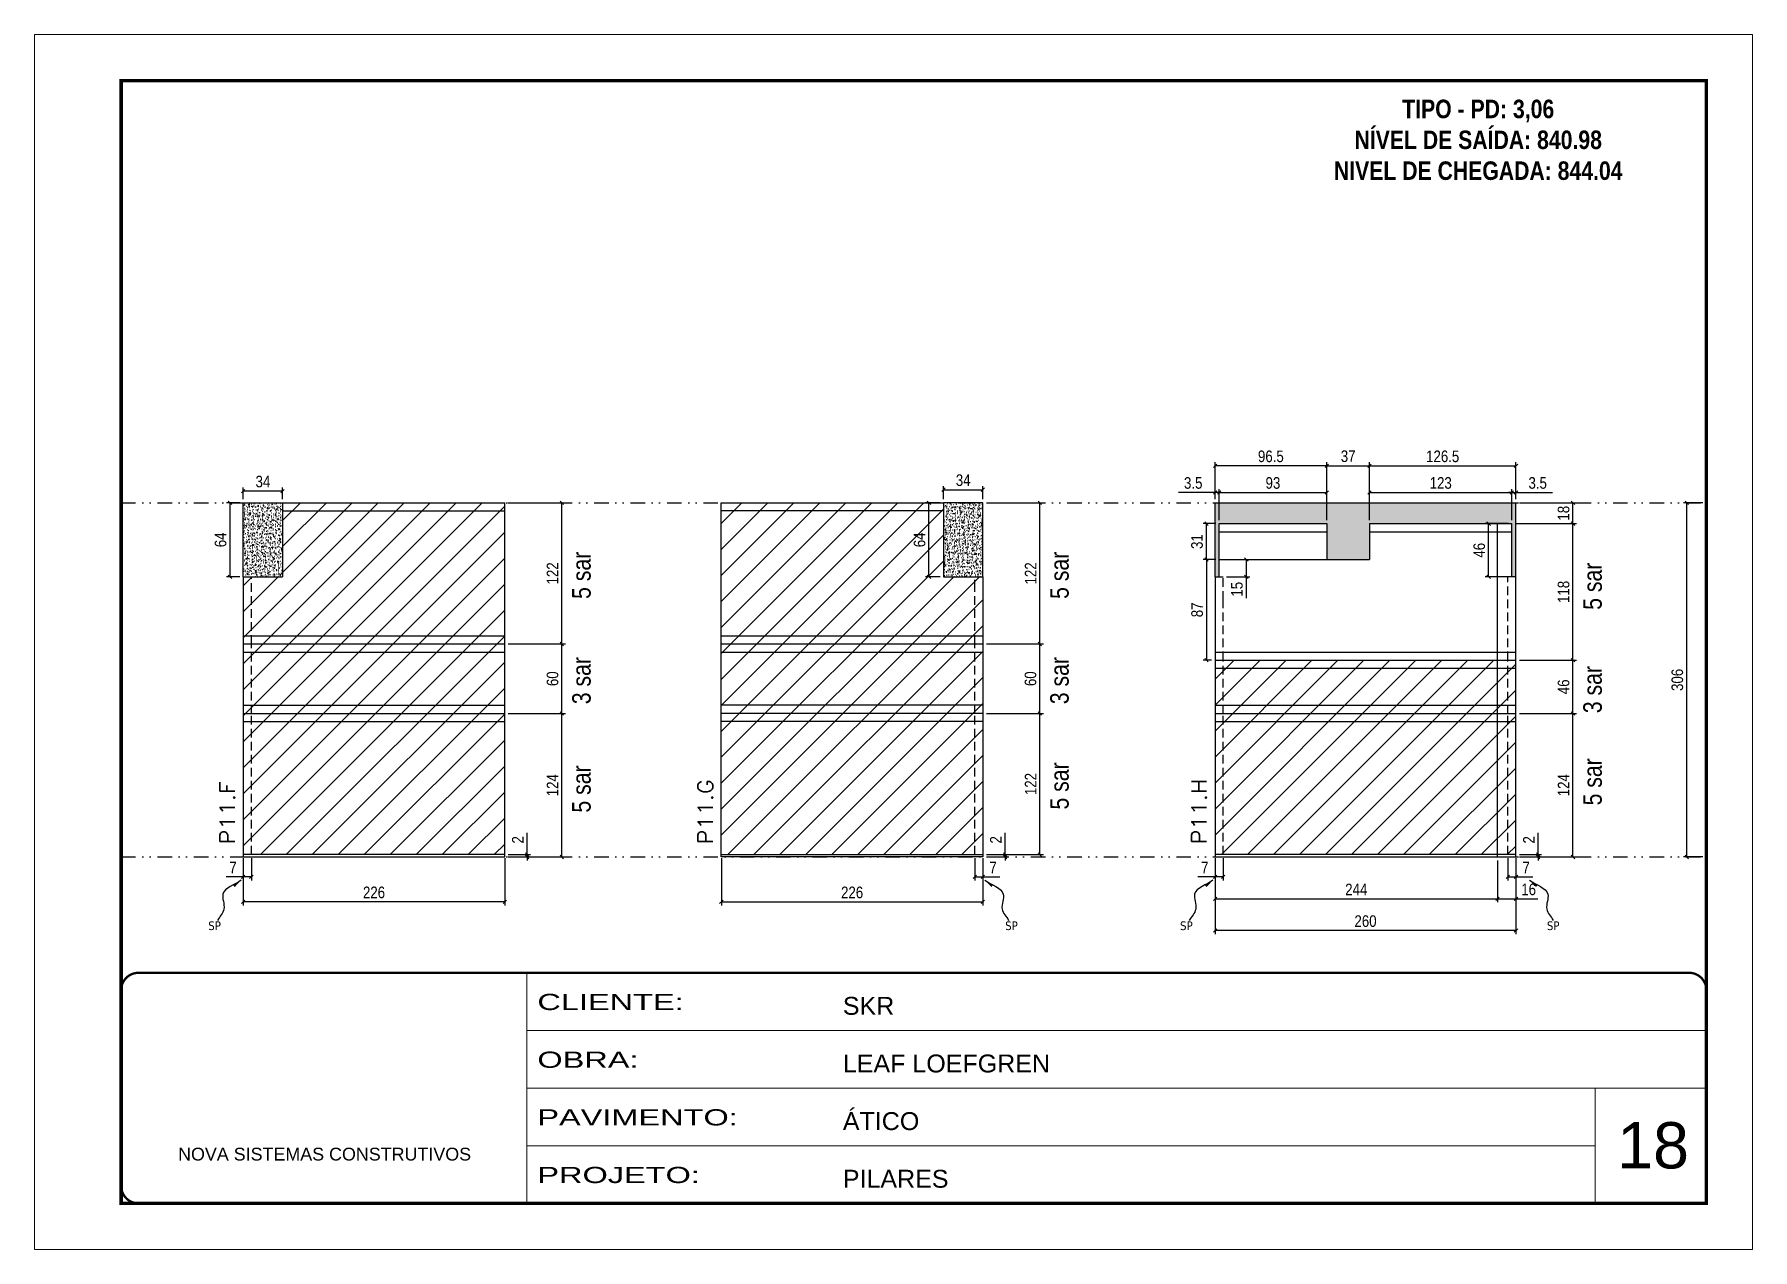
# Model space of a CAD drawing. Extents: x 14400 to 27878, y -21631 to 6985.
# Drawn here: x 16012 to 17497, y 1340 to 2390 of the extents above; entities that cross this region are included whole.
import ezdxf

# ---------------------------------------------------------------- set-up
doc = ezdxf.new("R2010")
doc.units = 0
for name, pattern in [('CONTINUO', [0]), ('DASHED', [0.75, 0.5, -0.25]), ('DIVIDE2', [0.625, 0.25, -0.125, 0, -0.125, 0, -0.125]), ('HIDDEN', [0.375, 0.25, -0.125])]:
    doc.linetypes.add(name, pattern=pattern)
for name, color, linetype, lineweight in [('CARIMBO', 255, 'Continuous', 9), ('Folhas', 255, 'Continuous', 9), ('Hachura', 251, 'Continuous', 9), ('SARRAFO DE PRESSAO', 251, 'DASHED', 9), ('Texto Seção', 7, 'Continuous', 15)]:
    doc.layers.add(name, color=color, linetype=linetype, lineweight=lineweight)
for name, color, linetype in [('COTA', 241, 'Continuous'), ('NOMENCLATURA', 7, 'Continuous'), ('Nível', 160, 'Continuous'), ('Painéis', 200, 'Continuous'), ('SARR_2.2x7', 40, 'Continuous'), ('texto', 7, 'Continuous')]:
    doc.layers.add(name, color=color, linetype=linetype)
doc.styles.add('ARIAL', font='arial.ttf')
doc.styles.add('ARIAL_NARROW', font='ARIALN.TTF', dxfattribs={"height": 0.2})
doc.styles.add('COTA TECNICA', font='techl___.ttf', dxfattribs={"height": 10})
doc.styles.add('COTA TECNICA-50', font='techl___.ttf', dxfattribs={"height": 10})
doc.styles.add('REGUA-120', font='ROMANS.shx', dxfattribs={"height": 15})
doc.styles.add('ROMANC', font='techb___.ttf', dxfattribs={"height": 2.5})
doc.styles.get("Standard").update_dxf_attribs({"font": 'arial.ttf'})
doc.styles.add('Tecnologia', font='')
doc.styles.get('Tecnologia').set_extended_font_data('Forgotten Futurist')
doc.dimstyles.new('COTA PAINEL-50', dxfattribs={"dimtxt": 10, "dimasz": 3, "dimexe": 3, "dimexo": 3, "dimgap": 3, "dimtad": 1, "dimdec": 1, "dimzin": 12, "dimdsep": 46, "dimtxsty": 'COTA TECNICA-50', "dimblk1": 'OBLIQUE', "dimblk2": 'OBLIQUE', "dimsah": 1, "dimcen": 0.9, "dimclrd": 4, "dimclre": 4, "dimclrt": 240, "dimadec": 1, "dimazin": 3, "dimtfac": 1, "dimtdec": 1, "dimtmove": 0, "dimatfit": 3, "dimfxl": 1, "dimtolj": 1, "dimtzin": 12, "dimarcsym": 0})
doc.dimstyles.new('PAINEL', dxfattribs={"dimtxt": 10, "dimasz": 3, "dimexe": 3, "dimexo": 3, "dimgap": 3, "dimtad": 1, "dimdec": 1, "dimzin": 12, "dimdsep": 46, "dimtxsty": 'COTA TECNICA', "dimblk1": 'OBLIQUE', "dimblk2": 'OBLIQUE', "dimsah": 1, "dimcen": 0.9, "dimclrd": 4, "dimclre": 4, "dimclrt": 240, "dimadec": 1, "dimazin": 3, "dimtfac": 1, "dimtdec": 1, "dimtmove": 0, "dimatfit": 3, "dimfxl": 1, "dimtolj": 1, "dimtzin": 12, "dimarcsym": 0})
doc.dimstyles.get("Standard").update_dxf_attribs({"dimtxt": 0.18, "dimasz": 0.18, "dimexe": 0.18, "dimexo": 0.0625, "dimgap": 0.09, "dimtad": 0, "dimtih": 1, "dimtoh": 1, "dimdec": 4, "dimzin": 0, "dimdsep": 46, "dimtxsty": 'Standard', "dimcen": 0.09, "dimadec": 0, "dimazin": 0, "dimtfac": 1, "dimtdec": 4, "dimtofl": 0, "dimtmove": 0, "dimatfit": 3, "dimfxl": 1, "dimtolj": 1, "dimtzin": 0, "dimarcsym": 0})

msp = doc.modelspace()

# ---------------------------------------------------------------- texts
at = {"layer": 'CARIMBO', "style": 'ARIAL'}
msp.add_text('18', height=40, dxfattribs=at).set_placement((17379.828, 1410.571))
at = {"layer": 'NOMENCLATURA', "style": 'ARIAL_NARROW'}
for s, p in [('5 sar', (16492.749, 1902.666)), ('5 sar', (16905.9, 1902.666)), ('5 sar', (17366.594, 1893.229)), ('3 sar', (16492.749, 1811.666)), ('3 sar', (16905.9, 1811.666)), ('3 sar', (17366.594, 1803.919)), ('5 sar', (16492.749, 1718.034)), ('5 sar', (16905.9, 1720.666)), ('5 sar', (17366.594, 1724.229))]:
    msp.add_text(s, height=16, rotation=90, dxfattribs=at).set_placement(p)
at = {"layer": 'NOMENCLATURA', "color": 2, "insert": (17259.806, 2334.012), "char_height": 16, "attachment_point": 2, "style": 'ROMANC'}
msp.add_mtext_dynamic_manual_height_columns('TIPO - PD: 3,06\\PNÍVEL DE SAÍDA: 840.98\\PNIVEL DE CHEGADA: 844.04', width=432.35115, gutter_width=1, heights=[0], dxfattribs=at)
at = {"layer": 'texto', "color": 0, "char_height": 7.5, "attachment_point": 5}
for insert in [(16167.729, 1620.219), (16856.434, 1620.219), (17007.574, 1620.219), (17324.599, 1620.219)]:
    msp.add_mtext('{\\fTahoma|b0|i0|c0|p34;\\C4;SP}', dxfattribs=dict(at, insert=insert))
at = {"layer": 'Texto Seção', "style": 'REGUA-120', "width": 1.1}
for s, p in [('P11.F', (16185.257, 1690.473)), ('P11.G', (16598.408, 1690.473)), ('P11.H', (17025.102, 1690.473))]:
    msp.add_text(s, height=13, rotation=90, dxfattribs=at).set_placement(p)

# ---------------------------------------------------------------- blocks, each defined once
blk = doc.blocks.new('9999999999')
at = {"color": 30, "linetype": 'CONTINUO'}
for p, q in [((98564.6, 34230.2), (98564.6, 34429.4)), ((98564.6, 34379.6), (99584, 34379.6)), ((98564.6, 34329.8), (99488, 34329.8)), ((99584, 34329.8), (99488, 34329.8)), ((99488, 34329.8), (99488, 34230.2)), ((98564.6, 34280), (99488, 34280))]:
    blk.add_line(p, q, dxfattribs=at)
at = {"color": 30, "linetype": 'CONTINUO', "const_width": 2}
blk.add_lwpolyline([(99584, 34230.2), (99584, 34414.4, 0.414214), (99569, 34429.4), (98229, 34429.4, 0.414214), (98214, 34414.4), (98214, 34245.2, 0.414214), (98229, 34230.2), (99584, 34230.2)], format="xyb", dxfattribs=at)
at = {"layer": 'Folhas'}
blk.add_lwpolyline([(98139, 34190.2), (99624, 34190.2), (99624, 35240.2), (98139, 35240.2)], close=True, dxfattribs=at)
at = {"layer": 'Folhas', "color": 30, "const_width": 3}
blk.add_lwpolyline([(98214, 34230.2), (99584, 34230.2), (99584, 35200.2), (98214, 35200.2)], close=True, dxfattribs=at)
at = {"color": 7, "linetype": 'Continuous', "ltscale": 5, "style": 'ARIAL'}
for s, height, p in [('SKR', 15.48, (98837.7, 34393.1)), ('LEAF LOEFGREN', 15.483, (98837.7, 34343.3)), ('ÁTICO', 15.48, (98837.7, 34293.5)), ('NOVA SISTEMAS CONSTRUTIVOS', 11.059, (98263.2, 34267.2)), ('PILARES', 15.48, (98837.7, 34243.7))]:
    blk.add_text(s, height=height, dxfattribs=at).set_placement(p)
at = {"layer": 'Folhas', "color": 7, "style": 'Tecnologia', "width": 1.5}
for s, p in [('CLIENTE:', (98573.7, 34397.2)), ('OBRA:', (98573.7, 34347.3)), ('PAVIMENTO:', (98573.7, 34297.5)), ('PROJETO:', (98573.7, 34247.7))]:
    blk.add_text(s, height=14, dxfattribs=at).set_placement(p)
blk = doc.blocks.new('_Oblique')
at = {"color": 0, "linetype": 'ByBlock', "lineweight": -2}
blk.add_line((-0.5, -0.5), (0.5, 0.5), dxfattribs=at)
blk = doc.blocks.new('*D1082')
at = {"layer": 'COTA', "color": 4, "lineweight": -2, "transparency": 16777216}
for p, q in [((17032.4, 1678.7), (17032.4, 1613.1)), ((17292.4, 1678.7), (17292.4, 1613.1)), ((17292.4, 1616.1), (17032.4, 1616.1))]:
    blk.add_line(p, q, dxfattribs=at)
at = {"layer": 'Defpoints', "color": 0, "transparency": 16777216}
for p in [(17032.4, 1681.7), (17292.4, 1681.7), (17032.4, 1616.1)]:
    blk.add_point(p, dxfattribs=at)
at = {"layer": 'COTA', "color": 4, "lineweight": -2, "transparency": 16777216, "xscale": 3, "yscale": 3, "zscale": 3, "rotation": 180}
blk.add_blockref('_Oblique', (17032.4, 1616.1), dxfattribs=at)
at = {"layer": 'COTA', "color": 4, "lineweight": -2, "transparency": 16777216, "xscale": 3, "yscale": 3, "zscale": 3}
blk.add_blockref('_Oblique', (17292.4, 1616.1), dxfattribs=at)
at = {"layer": 'COTA', "color": 240, "transparency": 16777216, "insert": (17162.4, 1624.2), "char_height": 10, "attachment_point": 5, "style": 'COTA TECNICA'}
blk.add_mtext('\\A1;260', dxfattribs=at)
blk = doc.blocks.new('*D1083')
at = {"layer": 'COTA', "color": 4, "lineweight": -2, "transparency": 16777216}
for p, q in [((17285.4, 1678.7), (17285.4, 1659.5)), ((17292.4, 1676.7), (17292.4, 1659.5)), ((17285.4, 1662.5), (17292.4, 1662.5)), ((17292.4, 1662.5), (17307.1, 1662.5))]:
    blk.add_line(p, q, dxfattribs=at)
at = {"layer": 'Defpoints', "color": 0, "transparency": 16777216}
for p in [(17285.4, 1681.7), (17292.4, 1679.7), (17292.4, 1662.5)]:
    blk.add_point(p, dxfattribs=at)
at = {"layer": 'COTA', "color": 4, "lineweight": -2, "transparency": 16777216, "xscale": 3, "yscale": 3, "zscale": 3, "rotation": 180}
blk.add_blockref('_Oblique', (17285.4, 1662.5), dxfattribs=at)
at = {"layer": 'COTA', "color": 4, "lineweight": -2, "transparency": 16777216, "xscale": 3, "yscale": 3, "zscale": 3}
blk.add_blockref('_Oblique', (17292.4, 1662.5), dxfattribs=at)
at = {"layer": 'COTA', "color": 240, "transparency": 16777216, "insert": (17301.2, 1670.5), "char_height": 10, "attachment_point": 5, "style": 'COTA TECNICA-50'}
blk.add_mtext('\\A1;7', dxfattribs=at)
blk = doc.blocks.new('*D1084')
at = {"layer": 'COTA', "color": 4, "lineweight": -2, "transparency": 16777216}
for p, q in [((17039.4, 1678.7), (17039.4, 1659.5)), ((17032.4, 1676.7), (17032.4, 1659.5)), ((17032.4, 1662.5), (17017.6, 1662.5)), ((17039.4, 1662.5), (17032.4, 1662.5))]:
    blk.add_line(p, q, dxfattribs=at)
at = {"layer": 'Defpoints', "color": 0, "transparency": 16777216}
for p in [(17032.4, 1679.7), (17039.4, 1681.7), (17032.4, 1662.5)]:
    blk.add_point(p, dxfattribs=at)
at = {"layer": 'COTA', "color": 4, "lineweight": -2, "transparency": 16777216, "xscale": 3, "yscale": 3, "zscale": 3, "rotation": 180}
blk.add_blockref('_Oblique', (17032.4, 1662.5), dxfattribs=at)
at = {"layer": 'COTA', "color": 4, "lineweight": -2, "transparency": 16777216, "xscale": 3, "yscale": 3, "zscale": 3}
blk.add_blockref('_Oblique', (17039.4, 1662.5), dxfattribs=at)
at = {"layer": 'COTA', "color": 240, "transparency": 16777216, "insert": (17023.5, 1670.5), "char_height": 10, "attachment_point": 5, "style": 'COTA TECNICA-50'}
blk.add_mtext('\\A1;7', dxfattribs=at)
blk = doc.blocks.new('*D1085')
at = {"layer": 'COTA', "color": 4, "lineweight": -2, "transparency": 16777216}
for p, q in [((17311.6, 1681.7), (17311.6, 1700.5)), ((17295.4, 1681.7), (17314.6, 1681.7)), ((17295.4, 1679.7), (17314.6, 1679.7)), ((17311.6, 1679.7), (17311.6, 1681.7)), ((17311.6, 1679.7), (17311.6, 1676.7))]:
    blk.add_line(p, q, dxfattribs=at)
at = {"layer": 'Defpoints', "color": 0, "transparency": 16777216}
for p in [(17292.4, 1681.7), (17292.4, 1679.7), (17311.6, 1679.7)]:
    blk.add_point(p, dxfattribs=at)
at = {"layer": 'COTA', "color": 4, "lineweight": -2, "transparency": 16777216, "xscale": 3, "yscale": 3, "zscale": 3}
for p, rotation in [((17311.6, 1681.7), 270), ((17311.6, 1679.7), 90)]:
    blk.add_blockref('_Oblique', p, dxfattribs=dict(at, rotation=rotation))
at = {"layer": 'COTA', "color": 240, "transparency": 16777216, "insert": (17303.6, 1694.5), "char_height": 10, "attachment_point": 5, "rotation": 90, "style": 'COTA TECNICA-50'}
blk.add_mtext('\\A1;2', dxfattribs=at)
blk = doc.blocks.new('*D1086')
at = {"layer": 'COTA', "color": 4, "linetype": 'ByBlock', "lineweight": -2, "transparency": 16777216}
for p, q in [((17295.4, 1803.7), (17344.7, 1803.7)), ((17341.7, 1679.7), (17341.7, 1803.7)), ((17295.4, 1679.7), (17344.7, 1679.7))]:
    blk.add_line(p, q, dxfattribs=at)
at = {"layer": 'Defpoints', "color": 0, "linetype": 'ByBlock', "transparency": 16777216}
for p in [(17292.4, 1803.7), (17341.7, 1803.7), (17292.4, 1679.7)]:
    blk.add_point(p, dxfattribs=at)
at = {"layer": 'COTA', "color": 4, "linetype": 'ByBlock', "lineweight": -2, "transparency": 16777216, "xscale": 3, "yscale": 3, "zscale": 3}
for p, rotation in [((17341.7, 1803.7), 90), ((17341.7, 1679.7), 270)]:
    blk.add_blockref('_Oblique', p, dxfattribs=dict(at, rotation=rotation))
at = {"layer": 'COTA', "color": 240, "linetype": 'ByBlock', "transparency": 16777216, "insert": (17333.6, 1741.7), "char_height": 10, "attachment_point": 5, "rotation": 90, "style": 'COTA TECNICA'}
blk.add_mtext('\\A1;124', dxfattribs=at)
blk = doc.blocks.new('*D1087')
at = {"layer": 'COTA', "color": 4, "lineweight": -2, "transparency": 16777216}
for p, q in [((17032.4, 1676.7), (17032.4, 1640.5)), ((17276.4, 1676.7), (17276.4, 1640.5)), ((17032.4, 1643.5), (17276.4, 1643.5))]:
    blk.add_line(p, q, dxfattribs=at)
at = {"layer": 'Defpoints', "color": 0, "transparency": 16777216}
for p in [(17032.4, 1679.7), (17276.4, 1679.7), (17276.4, 1643.5)]:
    blk.add_point(p, dxfattribs=at)
at = {"layer": 'COTA', "color": 4, "lineweight": -2, "transparency": 16777216, "xscale": 3, "yscale": 3, "zscale": 3, "rotation": 180}
blk.add_blockref('_Oblique', (17032.4, 1643.5), dxfattribs=at)
at = {"layer": 'COTA', "color": 4, "lineweight": -2, "transparency": 16777216, "xscale": 3, "yscale": 3, "zscale": 3}
blk.add_blockref('_Oblique', (17276.4, 1643.5), dxfattribs=at)
at = {"layer": 'COTA', "color": 240, "transparency": 16777216, "insert": (17154.4, 1651.6), "char_height": 10, "attachment_point": 5, "style": 'COTA TECNICA'}
blk.add_mtext('\\A1;244', dxfattribs=at)
blk = doc.blocks.new('*D1088')
at = {"layer": 'COTA', "color": 4, "lineweight": -2, "transparency": 16777216}
for p, q in [((16192.5, 1678.7), (16192.5, 1637.9)), ((16418.5, 1678.7), (16418.5, 1637.9)), ((16418.5, 1640.9), (16192.5, 1640.9))]:
    blk.add_line(p, q, dxfattribs=at)
at = {"layer": 'Defpoints', "color": 0, "transparency": 16777216}
for p in [(16192.5, 1681.7), (16418.5, 1681.7), (16192.5, 1640.9)]:
    blk.add_point(p, dxfattribs=at)
at = {"layer": 'COTA', "color": 4, "lineweight": -2, "transparency": 16777216, "xscale": 3, "yscale": 3, "zscale": 3, "rotation": 180}
blk.add_blockref('_Oblique', (16192.5, 1640.9), dxfattribs=at)
at = {"layer": 'COTA', "color": 4, "lineweight": -2, "transparency": 16777216, "xscale": 3, "yscale": 3, "zscale": 3}
blk.add_blockref('_Oblique', (16418.5, 1640.9), dxfattribs=at)
at = {"layer": 'COTA', "color": 240, "transparency": 16777216, "insert": (16305.5, 1649), "char_height": 10, "attachment_point": 5, "style": 'COTA TECNICA'}
blk.add_mtext('\\A1;226', dxfattribs=at)
blk = doc.blocks.new('*D1089')
at = {"layer": 'COTA', "color": 4, "lineweight": -2, "transparency": 16777216}
for p, q in [((16199.5, 1678.7), (16199.5, 1659.5)), ((16192.5, 1676.7), (16192.5, 1659.5)), ((16192.5, 1662.5), (16177.8, 1662.5)), ((16199.5, 1662.5), (16192.5, 1662.5))]:
    blk.add_line(p, q, dxfattribs=at)
at = {"layer": 'Defpoints', "color": 0, "transparency": 16777216}
for p in [(16192.5, 1679.7), (16199.5, 1681.7), (16192.5, 1662.5)]:
    blk.add_point(p, dxfattribs=at)
at = {"layer": 'COTA', "color": 4, "lineweight": -2, "transparency": 16777216, "xscale": 3, "yscale": 3, "zscale": 3, "rotation": 180}
blk.add_blockref('_Oblique', (16192.5, 1662.5), dxfattribs=at)
at = {"layer": 'COTA', "color": 4, "lineweight": -2, "transparency": 16777216, "xscale": 3, "yscale": 3, "zscale": 3}
blk.add_blockref('_Oblique', (16199.5, 1662.5), dxfattribs=at)
at = {"layer": 'COTA', "color": 240, "transparency": 16777216, "insert": (16183.6, 1670.5), "char_height": 10, "attachment_point": 5, "style": 'COTA TECNICA-50'}
blk.add_mtext('\\A1;7', dxfattribs=at)
blk = doc.blocks.new('*D1090')
at = {"layer": 'COTA', "color": 4, "lineweight": -2, "transparency": 16777216}
for p, q in [((16437.8, 1681.7), (16437.8, 1700.5)), ((16421.5, 1681.7), (16440.8, 1681.7)), ((16421.5, 1679.7), (16440.8, 1679.7)), ((16437.8, 1679.7), (16437.8, 1681.7)), ((16437.8, 1679.7), (16437.8, 1676.7))]:
    blk.add_line(p, q, dxfattribs=at)
at = {"layer": 'Defpoints', "color": 0, "transparency": 16777216}
for p in [(16418.5, 1681.7), (16418.5, 1679.7), (16437.8, 1679.7)]:
    blk.add_point(p, dxfattribs=at)
at = {"layer": 'COTA', "color": 4, "lineweight": -2, "transparency": 16777216, "xscale": 3, "yscale": 3, "zscale": 3}
for p, rotation in [((16437.8, 1681.7), 270), ((16437.8, 1679.7), 90)]:
    blk.add_blockref('_Oblique', p, dxfattribs=dict(at, rotation=rotation))
at = {"layer": 'COTA', "color": 240, "transparency": 16777216, "insert": (16429.8, 1694.5), "char_height": 10, "attachment_point": 5, "rotation": 90, "style": 'COTA TECNICA-50'}
blk.add_mtext('\\A1;2', dxfattribs=at)
blk = doc.blocks.new('*D1091')
at = {"layer": 'COTA', "color": 4, "linetype": 'ByBlock', "lineweight": -2, "transparency": 16777216}
for p, q in [((16421.5, 1803.7), (16470.9, 1803.7)), ((16467.9, 1679.7), (16467.9, 1803.7)), ((16421.5, 1679.7), (16470.9, 1679.7))]:
    blk.add_line(p, q, dxfattribs=at)
at = {"layer": 'Defpoints', "color": 0, "linetype": 'ByBlock', "transparency": 16777216}
for p in [(16418.5, 1803.7), (16467.9, 1803.7), (16418.5, 1679.7)]:
    blk.add_point(p, dxfattribs=at)
at = {"layer": 'COTA', "color": 4, "linetype": 'ByBlock', "lineweight": -2, "transparency": 16777216, "xscale": 3, "yscale": 3, "zscale": 3}
for p, rotation in [((16467.9, 1803.7), 90), ((16467.9, 1679.7), 270)]:
    blk.add_blockref('_Oblique', p, dxfattribs=dict(at, rotation=rotation))
at = {"layer": 'COTA', "color": 240, "linetype": 'ByBlock', "transparency": 16777216, "insert": (16459.8, 1741.7), "char_height": 10, "attachment_point": 5, "rotation": 90, "style": 'COTA TECNICA'}
blk.add_mtext('\\A1;124', dxfattribs=at)
blk = doc.blocks.new('*D1098')
at = {"layer": 'COTA', "color": 4, "lineweight": -2, "transparency": 16777216}
for p, q in [((16605.7, 1678.7), (16605.7, 1637.9)), ((16831.7, 1678.7), (16831.7, 1637.9)), ((16605.7, 1640.9), (16831.7, 1640.9))]:
    blk.add_line(p, q, dxfattribs=at)
at = {"layer": 'Defpoints', "color": 0, "transparency": 16777216}
for p in [(16605.7, 1681.7), (16831.7, 1681.7), (16831.7, 1640.9)]:
    blk.add_point(p, dxfattribs=at)
at = {"layer": 'COTA', "color": 4, "lineweight": -2, "transparency": 16777216, "xscale": 3, "yscale": 3, "zscale": 3, "rotation": 180}
blk.add_blockref('_Oblique', (16605.7, 1640.9), dxfattribs=at)
at = {"layer": 'COTA', "color": 4, "lineweight": -2, "transparency": 16777216, "xscale": 3, "yscale": 3, "zscale": 3}
blk.add_blockref('_Oblique', (16831.7, 1640.9), dxfattribs=at)
at = {"layer": 'COTA', "color": 240, "transparency": 16777216, "insert": (16718.7, 1649), "char_height": 10, "attachment_point": 5, "style": 'COTA TECNICA'}
blk.add_mtext('\\A1;226', dxfattribs=at)
blk = doc.blocks.new('*D1099')
at = {"layer": 'COTA', "color": 4, "lineweight": -2, "transparency": 16777216}
for p, q in [((16824.7, 1678.7), (16824.7, 1659.5)), ((16831.7, 1676.7), (16831.7, 1659.5)), ((16824.7, 1662.5), (16831.7, 1662.5)), ((16831.7, 1662.5), (16846.4, 1662.5))]:
    blk.add_line(p, q, dxfattribs=at)
at = {"layer": 'Defpoints', "color": 0, "transparency": 16777216}
for p in [(16824.7, 1681.7), (16831.7, 1679.7), (16831.7, 1662.5)]:
    blk.add_point(p, dxfattribs=at)
at = {"layer": 'COTA', "color": 4, "lineweight": -2, "transparency": 16777216, "xscale": 3, "yscale": 3, "zscale": 3, "rotation": 180}
blk.add_blockref('_Oblique', (16824.7, 1662.5), dxfattribs=at)
at = {"layer": 'COTA', "color": 4, "lineweight": -2, "transparency": 16777216, "xscale": 3, "yscale": 3, "zscale": 3}
blk.add_blockref('_Oblique', (16831.7, 1662.5), dxfattribs=at)
at = {"layer": 'COTA', "color": 240, "transparency": 16777216, "insert": (16840.5, 1670.5), "char_height": 10, "attachment_point": 5, "style": 'COTA TECNICA-50'}
blk.add_mtext('\\A1;7', dxfattribs=at)
blk = doc.blocks.new('*D1100')
at = {"layer": 'COTA', "color": 4, "lineweight": -2, "transparency": 16777216}
for p, q in [((16850.9, 1681.7), (16850.9, 1700.5)), ((16834.7, 1681.7), (16853.9, 1681.7)), ((16834.7, 1679.7), (16853.9, 1679.7)), ((16850.9, 1679.7), (16850.9, 1681.7)), ((16850.9, 1679.7), (16850.9, 1676.7))]:
    blk.add_line(p, q, dxfattribs=at)
at = {"layer": 'Defpoints', "color": 0, "transparency": 16777216}
for p in [(16831.7, 1681.7), (16831.7, 1679.7), (16850.9, 1679.7)]:
    blk.add_point(p, dxfattribs=at)
at = {"layer": 'COTA', "color": 4, "lineweight": -2, "transparency": 16777216, "xscale": 3, "yscale": 3, "zscale": 3}
for p, rotation in [((16850.9, 1681.7), 270), ((16850.9, 1679.7), 90)]:
    blk.add_blockref('_Oblique', p, dxfattribs=dict(at, rotation=rotation))
at = {"layer": 'COTA', "color": 240, "transparency": 16777216, "insert": (16842.9, 1694.5), "char_height": 10, "attachment_point": 5, "rotation": 90, "style": 'COTA TECNICA-50'}
blk.add_mtext('\\A1;2', dxfattribs=at)
blk = doc.blocks.new('*D1101')
at = {"layer": 'COTA', "color": 4, "lineweight": -2, "transparency": 16777216}
for p, q in [((16797.7, 1988.7), (16797.7, 2000)), ((16797.7, 1997), (16831.7, 1997)), ((16831.7, 1988.7), (16831.7, 2000))]:
    blk.add_line(p, q, dxfattribs=at)
at = {"layer": 'Defpoints', "color": 0, "transparency": 16777216}
for p in [(16831.7, 1997), (16797.7, 1985.7), (16831.7, 1985.7)]:
    blk.add_point(p, dxfattribs=at)
at = {"layer": 'COTA', "color": 4, "lineweight": -2, "transparency": 16777216, "xscale": 3, "yscale": 3, "zscale": 3, "rotation": 180}
blk.add_blockref('_Oblique', (16797.7, 1997), dxfattribs=at)
at = {"layer": 'COTA', "color": 4, "lineweight": -2, "transparency": 16777216, "xscale": 3, "yscale": 3, "zscale": 3}
blk.add_blockref('_Oblique', (16831.7, 1997), dxfattribs=at)
at = {"layer": 'COTA', "color": 240, "transparency": 16777216, "insert": (16814.7, 2005.2), "char_height": 10, "attachment_point": 5, "style": 'COTA TECNICA'}
blk.add_mtext('\\A1;34', dxfattribs=at)
blk = doc.blocks.new('*D1102')
at = {"layer": 'COTA', "color": 4, "lineweight": -2, "transparency": 16777216}
for p, q in [((16834.7, 1803.7), (16884, 1803.7)), ((16881, 1681.7), (16881, 1803.7)), ((16834.7, 1681.7), (16884, 1681.7))]:
    blk.add_line(p, q, dxfattribs=at)
at = {"layer": 'Defpoints', "color": 0, "transparency": 16777216}
for p in [(16831.7, 1803.7), (16881, 1803.7), (16831.7, 1681.7)]:
    blk.add_point(p, dxfattribs=at)
at = {"layer": 'COTA', "color": 4, "lineweight": -2, "transparency": 16777216, "xscale": 3, "yscale": 3, "zscale": 3}
for p, rotation in [((16881, 1803.7), 90), ((16881, 1681.7), 270)]:
    blk.add_blockref('_Oblique', p, dxfattribs=dict(at, rotation=rotation))
at = {"layer": 'COTA', "color": 240, "transparency": 16777216, "insert": (16873, 1742.7), "char_height": 10, "attachment_point": 5, "rotation": 90, "style": 'COTA TECNICA'}
blk.add_mtext('\\A1;122', dxfattribs=at)
blk = doc.blocks.new('*D1103')
at = {"layer": 'COTA', "color": 4, "lineweight": -2, "transparency": 16777216}
for p, q in [((16794.7, 1985.7), (16782.1, 1985.7)), ((16785.1, 1921.7), (16785.1, 1985.7)), ((16794.7, 1921.7), (16782.1, 1921.7))]:
    blk.add_line(p, q, dxfattribs=at)
at = {"layer": 'Defpoints', "color": 0, "transparency": 16777216}
for p in [(16785.1, 1985.7), (16797.7, 1985.7), (16797.7, 1921.7)]:
    blk.add_point(p, dxfattribs=at)
at = {"layer": 'COTA', "color": 4, "lineweight": -2, "transparency": 16777216, "xscale": 3, "yscale": 3, "zscale": 3}
for p, rotation in [((16785.1, 1985.7), 90), ((16785.1, 1921.7), 270)]:
    blk.add_blockref('_Oblique', p, dxfattribs=dict(at, rotation=rotation))
at = {"layer": 'COTA', "color": 240, "transparency": 16777216, "insert": (16777, 1953.7), "char_height": 10, "attachment_point": 5, "rotation": 90, "style": 'COTA TECNICA'}
blk.add_mtext('\\A1;64', dxfattribs=at)
blk = doc.blocks.new('*D1104')
at = {"layer": 'COTA', "color": 4, "lineweight": -2, "transparency": 16777216}
for p, q in [((17454, 1985.7), (17437.1, 1985.7)), ((17440.1, 1679.7), (17440.1, 1985.7)), ((17454, 1679.7), (17437.1, 1679.7))]:
    blk.add_line(p, q, dxfattribs=at)
at = {"layer": 'Defpoints', "color": 0, "transparency": 16777216}
for p in [(17440.1, 1985.7), (17457, 1985.7), (17457, 1679.7)]:
    blk.add_point(p, dxfattribs=at)
at = {"layer": 'COTA', "color": 4, "lineweight": -2, "transparency": 16777216, "xscale": 3, "yscale": 3, "zscale": 3}
for p, rotation in [((17440.1, 1985.7), 90), ((17440.1, 1679.7), 270)]:
    blk.add_blockref('_Oblique', p, dxfattribs=dict(at, rotation=rotation))
at = {"layer": 'COTA', "color": 240, "transparency": 16777216, "insert": (17431.9, 1832.7), "char_height": 10, "attachment_point": 5, "rotation": 90, "style": 'COTA TECNICA'}
blk.add_mtext('\\A1;306', dxfattribs=at)
blk = doc.blocks.new('*D1112')
at = {"layer": 'COTA', "color": 4, "lineweight": -2, "transparency": 16777216}
for p, q in [((17291.9, 1967.7), (17344.7, 1967.7)), ((17341.7, 1849.7), (17341.7, 1967.7)), ((17295.4, 1849.7), (17344.7, 1849.7))]:
    blk.add_line(p, q, dxfattribs=at)
at = {"layer": 'Defpoints', "color": 0, "transparency": 16777216}
for p in [(17288.9, 1967.7), (17341.7, 1967.7), (17292.4, 1849.7)]:
    blk.add_point(p, dxfattribs=at)
at = {"layer": 'COTA', "color": 4, "lineweight": -2, "transparency": 16777216, "xscale": 3, "yscale": 3, "zscale": 3}
for p, rotation in [((17341.7, 1967.7), 90), ((17341.7, 1849.7), 270)]:
    blk.add_blockref('_Oblique', p, dxfattribs=dict(at, rotation=rotation))
at = {"layer": 'COTA', "color": 240, "transparency": 16777216, "insert": (17333.6, 1908.7), "char_height": 10, "attachment_point": 5, "rotation": 90, "style": 'COTA TECNICA'}
blk.add_mtext('\\A1;118', dxfattribs=at)
blk = doc.blocks.new('*D1113')
at = {"layer": 'COTA', "color": 4, "lineweight": -2, "transparency": 16777216}
for p, q in [((17295.4, 1985.7), (17344.7, 1985.7)), ((17341.7, 1967.7), (17341.7, 1985.7)), ((17291.9, 1967.7), (17344.7, 1967.7))]:
    blk.add_line(p, q, dxfattribs=at)
at = {"layer": 'Defpoints', "color": 0, "transparency": 16777216}
for p in [(17292.4, 1985.7), (17341.7, 1985.7), (17288.9, 1967.7)]:
    blk.add_point(p, dxfattribs=at)
at = {"layer": 'COTA', "color": 4, "lineweight": -2, "transparency": 16777216, "xscale": 3, "yscale": 3, "zscale": 3}
for p, rotation in [((17341.7, 1985.7), 90), ((17341.7, 1967.7), 270)]:
    blk.add_blockref('_Oblique', p, dxfattribs=dict(at, rotation=rotation))
at = {"layer": 'COTA', "color": 240, "transparency": 16777216, "insert": (17333.6, 1976.7), "char_height": 10, "attachment_point": 5, "rotation": 90, "style": 'COTA TECNICA'}
blk.add_mtext('\\A1;18', dxfattribs=at)
blk = doc.blocks.new('*D1119')
at = {"layer": 'COTA', "color": 4, "lineweight": -2, "transparency": 16777216}
for p, q in [((16421.5, 1863.7), (16470.9, 1863.7)), ((16467.9, 1803.7), (16467.9, 1863.7)), ((16421.5, 1803.7), (16470.9, 1803.7))]:
    blk.add_line(p, q, dxfattribs=at)
at = {"layer": 'Defpoints', "color": 0, "transparency": 16777216}
for p in [(16418.5, 1863.7), (16467.9, 1863.7), (16418.5, 1803.7)]:
    blk.add_point(p, dxfattribs=at)
at = {"layer": 'COTA', "color": 4, "lineweight": -2, "transparency": 16777216, "xscale": 3, "yscale": 3, "zscale": 3}
for p, rotation in [((16467.9, 1863.7), 90), ((16467.9, 1803.7), 270)]:
    blk.add_blockref('_Oblique', p, dxfattribs=dict(at, rotation=rotation))
at = {"layer": 'COTA', "color": 240, "transparency": 16777216, "insert": (16459.8, 1833.7), "char_height": 10, "attachment_point": 5, "rotation": 90, "style": 'COTA TECNICA'}
blk.add_mtext('\\A1;60', dxfattribs=at)
blk = doc.blocks.new('*D1120')
at = {"layer": 'COTA', "color": 4, "lineweight": -2, "transparency": 16777216}
for p, q in [((16421.5, 1985.7), (16470.9, 1985.7)), ((16467.9, 1863.7), (16467.9, 1985.7)), ((16421.5, 1863.7), (16470.9, 1863.7))]:
    blk.add_line(p, q, dxfattribs=at)
at = {"layer": 'Defpoints', "color": 0, "transparency": 16777216}
for p in [(16418.5, 1985.7), (16467.9, 1985.7), (16418.5, 1863.7)]:
    blk.add_point(p, dxfattribs=at)
at = {"layer": 'COTA', "color": 4, "lineweight": -2, "transparency": 16777216, "xscale": 3, "yscale": 3, "zscale": 3}
for p, rotation in [((16467.9, 1985.7), 90), ((16467.9, 1863.7), 270)]:
    blk.add_blockref('_Oblique', p, dxfattribs=dict(at, rotation=rotation))
at = {"layer": 'COTA', "color": 240, "transparency": 16777216, "insert": (16459.8, 1924.7), "char_height": 10, "attachment_point": 5, "rotation": 90, "style": 'COTA TECNICA'}
blk.add_mtext('\\A1;122', dxfattribs=at)
blk = doc.blocks.new('*D1121')
at = {"layer": 'COTA', "color": 4, "lineweight": -2, "transparency": 16777216}
for p, q in [((16192.5, 1988.7), (16192.5, 1998.8)), ((16226.5, 1995.8), (16192.5, 1995.8)), ((16226.5, 1988.7), (16226.5, 1998.8))]:
    blk.add_line(p, q, dxfattribs=at)
at = {"layer": 'Defpoints', "color": 0, "transparency": 16777216}
for p in [(16192.5, 1995.8), (16192.5, 1985.7), (16226.5, 1985.7)]:
    blk.add_point(p, dxfattribs=at)
at = {"layer": 'COTA', "color": 4, "lineweight": -2, "transparency": 16777216, "xscale": 3, "yscale": 3, "zscale": 3, "rotation": 180}
blk.add_blockref('_Oblique', (16192.5, 1995.8), dxfattribs=at)
at = {"layer": 'COTA', "color": 4, "lineweight": -2, "transparency": 16777216, "xscale": 3, "yscale": 3, "zscale": 3}
blk.add_blockref('_Oblique', (16226.5, 1995.8), dxfattribs=at)
at = {"layer": 'COTA', "color": 240, "transparency": 16777216, "insert": (16209.5, 2004), "char_height": 10, "attachment_point": 5, "style": 'COTA TECNICA'}
blk.add_mtext('\\A1;34', dxfattribs=at)
blk = doc.blocks.new('*D1122')
at = {"layer": 'COTA', "color": 4, "lineweight": -2, "transparency": 16777216}
for p, q in [((16189.5, 1985.7), (16178, 1985.7)), ((16181, 1985.7), (16181, 1921.7)), ((16189.5, 1921.7), (16178, 1921.7))]:
    blk.add_line(p, q, dxfattribs=at)
at = {"layer": 'Defpoints', "color": 0, "transparency": 16777216}
for p in [(16192.5, 1985.7), (16181, 1921.7), (16192.5, 1921.7)]:
    blk.add_point(p, dxfattribs=at)
at = {"layer": 'COTA', "color": 4, "lineweight": -2, "transparency": 16777216, "xscale": 3, "yscale": 3, "zscale": 3}
for p, rotation in [((16181, 1985.7), 90), ((16181, 1921.7), 270)]:
    blk.add_blockref('_Oblique', p, dxfattribs=dict(at, rotation=rotation))
at = {"layer": 'COTA', "color": 240, "transparency": 16777216, "insert": (16172.9, 1953.7), "char_height": 10, "attachment_point": 5, "rotation": 90, "style": 'COTA TECNICA'}
blk.add_mtext('\\A1;64', dxfattribs=at)
blk = doc.blocks.new('*D1123')
at = {"layer": 'COTA', "color": 4, "lineweight": -2, "transparency": 16777216}
for p, q in [((16834.7, 1863.7), (16884, 1863.7)), ((16881, 1803.7), (16881, 1863.7)), ((16834.7, 1803.7), (16884, 1803.7))]:
    blk.add_line(p, q, dxfattribs=at)
at = {"layer": 'Defpoints', "color": 0, "transparency": 16777216}
for p in [(16831.7, 1863.7), (16881, 1863.7), (16831.7, 1803.7)]:
    blk.add_point(p, dxfattribs=at)
at = {"layer": 'COTA', "color": 4, "lineweight": -2, "transparency": 16777216, "xscale": 3, "yscale": 3, "zscale": 3}
for p, rotation in [((16881, 1863.7), 90), ((16881, 1803.7), 270)]:
    blk.add_blockref('_Oblique', p, dxfattribs=dict(at, rotation=rotation))
at = {"layer": 'COTA', "color": 240, "transparency": 16777216, "insert": (16872.9, 1833.7), "char_height": 10, "attachment_point": 5, "rotation": 90, "style": 'COTA TECNICA'}
blk.add_mtext('\\A1;60', dxfattribs=at)
blk = doc.blocks.new('*D1124')
at = {"layer": 'COTA', "color": 4, "lineweight": -2, "transparency": 16777216}
for p, q in [((16834.7, 1985.7), (16884, 1985.7)), ((16881, 1863.7), (16881, 1985.7)), ((16834.7, 1863.7), (16884, 1863.7))]:
    blk.add_line(p, q, dxfattribs=at)
at = {"layer": 'Defpoints', "color": 0, "transparency": 16777216}
for p in [(16831.7, 1985.7), (16881, 1985.7), (16831.7, 1863.7)]:
    blk.add_point(p, dxfattribs=at)
at = {"layer": 'COTA', "color": 4, "lineweight": -2, "transparency": 16777216, "xscale": 3, "yscale": 3, "zscale": 3}
for p, rotation in [((16881, 1985.7), 90), ((16881, 1863.7), 270)]:
    blk.add_blockref('_Oblique', p, dxfattribs=dict(at, rotation=rotation))
at = {"layer": 'COTA', "color": 240, "transparency": 16777216, "insert": (16873, 1924.7), "char_height": 10, "attachment_point": 5, "rotation": 90, "style": 'COTA TECNICA'}
blk.add_mtext('\\A1;122', dxfattribs=at)
blk = doc.blocks.new('*D1512')
at = {"color": 4, "lineweight": -2, "transparency": 16777216}
for p, q in [((17276.4, 1676.7), (17276.4, 1640.5)), ((17292.4, 1676.7), (17292.4, 1640.5)), ((17276.4, 1643.5), (17292.4, 1643.5)), ((17292.4, 1643.5), (17311.4, 1643.5))]:
    blk.add_line(p, q, dxfattribs=at)
at = {"layer": 'Defpoints', "color": 0, "transparency": 16777216}
for p in [(17276.4, 1679.7), (17292.4, 1679.7), (17292.4, 1643.5)]:
    blk.add_point(p, dxfattribs=at)
at = {"color": 4, "lineweight": -2, "transparency": 16777216, "xscale": 3, "yscale": 3, "zscale": 3, "rotation": 180}
blk.add_blockref('_Oblique', (17276.4, 1643.5), dxfattribs=at)
at = {"color": 4, "lineweight": -2, "transparency": 16777216, "xscale": 3, "yscale": 3, "zscale": 3}
blk.add_blockref('_Oblique', (17292.4, 1643.5), dxfattribs=at)
at = {"color": 240, "transparency": 16777216, "insert": (17303.4, 1651.6), "char_height": 10, "attachment_point": 5, "style": 'COTA TECNICA'}
blk.add_mtext('\\A1;16', dxfattribs=at)
blk = doc.blocks.new('*D2788')
at = {"layer": 'COTA', "color": 4, "lineweight": -2, "transparency": 16777216}
for p, q in [((17295.4, 1849.7), (17344.7, 1849.7)), ((17341.7, 1803.7), (17341.7, 1849.7)), ((17295.4, 1803.7), (17344.7, 1803.7))]:
    blk.add_line(p, q, dxfattribs=at)
at = {"layer": 'Defpoints', "color": 0, "transparency": 16777216}
for p in [(17292.4, 1849.7), (17341.7, 1849.7), (17292.4, 1803.7)]:
    blk.add_point(p, dxfattribs=at)
at = {"layer": 'COTA', "color": 4, "lineweight": -2, "transparency": 16777216, "xscale": 3, "yscale": 3, "zscale": 3}
for p, rotation in [((17341.7, 1849.7), 90), ((17341.7, 1803.7), 270)]:
    blk.add_blockref('_Oblique', p, dxfattribs=dict(at, rotation=rotation))
at = {"layer": 'COTA', "color": 240, "transparency": 16777216, "insert": (17333.6, 1826.7), "char_height": 10, "attachment_point": 5, "rotation": 90, "style": 'COTA TECNICA'}
blk.add_mtext('\\A1;46', dxfattribs=at)
blk = doc.blocks.new('*D2789')
at = {"layer": 'COTA', "color": 4, "lineweight": -2, "transparency": 16777216}
for p, q in [((17032.4, 1994.6), (17000.7, 1994.6)), ((17032.4, 1988.7), (17032.4, 1997.6)), ((17035.9, 1994.6), (17032.4, 1994.6)), ((17035.9, 1970.7), (17035.9, 1997.6)), ((17035.9, 1994.6), (17038.9, 1994.6))]:
    blk.add_line(p, q, dxfattribs=at)
at = {"layer": 'Defpoints', "color": 0, "transparency": 16777216}
for p in [(17032.4, 1994.6), (17032.4, 1985.7), (17035.9, 1967.7)]:
    blk.add_point(p, dxfattribs=at)
at = {"layer": 'COTA', "color": 4, "lineweight": -2, "transparency": 16777216, "xscale": 3, "yscale": 3, "zscale": 3}
blk.add_blockref('_Oblique', (17032.4, 1994.6), dxfattribs=at)
at = {"layer": 'COTA', "color": 4, "lineweight": -2, "transparency": 16777216, "xscale": 3, "yscale": 3, "zscale": 3, "rotation": 180}
blk.add_blockref('_Oblique', (17035.9, 1994.6), dxfattribs=at)
at = {"layer": 'COTA', "color": 240, "transparency": 16777216, "insert": (17013.5, 2002.8), "char_height": 10, "attachment_point": 5, "style": 'COTA TECNICA'}
blk.add_mtext('\\A1;3.5', dxfattribs=at)
blk = doc.blocks.new('*D2790')
at = {"layer": 'COTA', "color": 4, "lineweight": -2, "transparency": 16777216}
for p, q in [((17035.9, 1970.7), (17035.9, 1997.6)), ((17035.9, 1994.6), (17128.9, 1994.6)), ((17128.9, 1970.7), (17128.9, 1997.6))]:
    blk.add_line(p, q, dxfattribs=at)
at = {"layer": 'Defpoints', "color": 0, "transparency": 16777216}
for p in [(17128.9, 1994.6), (17035.9, 1967.7), (17128.9, 1967.7)]:
    blk.add_point(p, dxfattribs=at)
at = {"layer": 'COTA', "color": 4, "lineweight": -2, "transparency": 16777216, "xscale": 3, "yscale": 3, "zscale": 3, "rotation": 180}
blk.add_blockref('_Oblique', (17035.9, 1994.6), dxfattribs=at)
at = {"layer": 'COTA', "color": 4, "lineweight": -2, "transparency": 16777216, "xscale": 3, "yscale": 3, "zscale": 3}
blk.add_blockref('_Oblique', (17128.9, 1994.6), dxfattribs=at)
at = {"layer": 'COTA', "color": 240, "transparency": 16777216, "insert": (17082.4, 2002.8), "char_height": 10, "attachment_point": 5, "style": 'COTA TECNICA'}
blk.add_mtext('\\A1;93', dxfattribs=at)
blk = doc.blocks.new('*D2791')
at = {"layer": 'COTA', "color": 4, "lineweight": -2, "transparency": 16777216}
for p, q in [((17032.4, 1988.7), (17032.4, 2020.7)), ((17128.9, 1970.7), (17128.9, 2020.7)), ((17128.9, 2017.7), (17032.4, 2017.7))]:
    blk.add_line(p, q, dxfattribs=at)
at = {"layer": 'Defpoints', "color": 0, "transparency": 16777216}
for p in [(17032.4, 2017.7), (17032.4, 1985.7), (17128.9, 1967.7)]:
    blk.add_point(p, dxfattribs=at)
at = {"layer": 'COTA', "color": 4, "lineweight": -2, "transparency": 16777216, "xscale": 3, "yscale": 3, "zscale": 3, "rotation": 180}
blk.add_blockref('_Oblique', (17032.4, 2017.7), dxfattribs=at)
at = {"layer": 'COTA', "color": 4, "lineweight": -2, "transparency": 16777216, "xscale": 3, "yscale": 3, "zscale": 3}
blk.add_blockref('_Oblique', (17128.9, 2017.7), dxfattribs=at)
at = {"layer": 'COTA', "color": 240, "transparency": 16777216, "insert": (17080.6, 2025.8), "char_height": 10, "attachment_point": 5, "style": 'COTA TECNICA'}
blk.add_mtext('\\A1;96.5', dxfattribs=at)
blk = doc.blocks.new('*D2792')
at = {"layer": 'COTA', "color": 4, "lineweight": -2, "transparency": 16777216}
for p, q in [((17128.9, 1970.7), (17128.9, 2020.7)), ((17165.9, 1970.7), (17165.9, 2020.7)), ((17128.9, 2017.7), (17165.9, 2017.7))]:
    blk.add_line(p, q, dxfattribs=at)
at = {"layer": 'Defpoints', "color": 0, "transparency": 16777216}
for p in [(17165.9, 2017.7), (17128.9, 1967.7), (17165.9, 1967.7)]:
    blk.add_point(p, dxfattribs=at)
at = {"layer": 'COTA', "color": 4, "lineweight": -2, "transparency": 16777216, "xscale": 3, "yscale": 3, "zscale": 3, "rotation": 180}
blk.add_blockref('_Oblique', (17128.9, 2017.7), dxfattribs=at)
at = {"layer": 'COTA', "color": 4, "lineweight": -2, "transparency": 16777216, "xscale": 3, "yscale": 3, "zscale": 3}
blk.add_blockref('_Oblique', (17165.9, 2017.7), dxfattribs=at)
at = {"layer": 'COTA', "color": 240, "transparency": 16777216, "insert": (17147.4, 2025.9), "char_height": 10, "attachment_point": 5, "style": 'COTA TECNICA'}
blk.add_mtext('\\A1;37', dxfattribs=at)
blk = doc.blocks.new('*D2793')
at = {"layer": 'COTA', "color": 4, "lineweight": -2, "transparency": 16777216}
for p, q in [((17165.9, 1970.7), (17165.9, 1997.6)), ((17165.9, 1994.6), (17288.9, 1994.6)), ((17288.9, 1970.7), (17288.9, 1997.6))]:
    blk.add_line(p, q, dxfattribs=at)
at = {"layer": 'Defpoints', "color": 0, "transparency": 16777216}
for p in [(17288.9, 1994.6), (17165.9, 1967.7), (17288.9, 1967.7)]:
    blk.add_point(p, dxfattribs=at)
at = {"layer": 'COTA', "color": 4, "lineweight": -2, "transparency": 16777216, "xscale": 3, "yscale": 3, "zscale": 3, "rotation": 180}
blk.add_blockref('_Oblique', (17165.9, 1994.6), dxfattribs=at)
at = {"layer": 'COTA', "color": 4, "lineweight": -2, "transparency": 16777216, "xscale": 3, "yscale": 3, "zscale": 3}
blk.add_blockref('_Oblique', (17288.9, 1994.6), dxfattribs=at)
at = {"layer": 'COTA', "color": 240, "transparency": 16777216, "insert": (17227.4, 2002.8), "char_height": 10, "attachment_point": 5, "style": 'COTA TECNICA'}
blk.add_mtext('\\A1;123', dxfattribs=at)
blk = doc.blocks.new('*D2794')
at = {"layer": 'COTA', "color": 4, "lineweight": -2, "transparency": 16777216}
for p, q in [((17288.9, 1994.6), (17285.9, 1994.6)), ((17288.9, 1970.7), (17288.9, 1997.6)), ((17288.9, 1994.6), (17292.4, 1994.6)), ((17292.4, 1988.7), (17292.4, 1997.6)), ((17292.4, 1994.6), (17324, 1994.6))]:
    blk.add_line(p, q, dxfattribs=at)
at = {"layer": 'Defpoints', "color": 0, "transparency": 16777216}
for p in [(17292.4, 1994.6), (17292.4, 1985.7), (17288.9, 1967.7)]:
    blk.add_point(p, dxfattribs=at)
at = {"layer": 'COTA', "color": 4, "lineweight": -2, "transparency": 16777216, "xscale": 3, "yscale": 3, "zscale": 3}
blk.add_blockref('_Oblique', (17288.9, 1994.6), dxfattribs=at)
at = {"layer": 'COTA', "color": 4, "lineweight": -2, "transparency": 16777216, "xscale": 3, "yscale": 3, "zscale": 3, "rotation": 180}
blk.add_blockref('_Oblique', (17292.4, 1994.6), dxfattribs=at)
at = {"layer": 'COTA', "color": 240, "transparency": 16777216, "insert": (17311.2, 2002.8), "char_height": 10, "attachment_point": 5, "style": 'COTA TECNICA'}
blk.add_mtext('\\A1;3.5', dxfattribs=at)
blk = doc.blocks.new('*D2795')
at = {"layer": 'COTA', "color": 4, "lineweight": -2, "transparency": 16777216}
for p, q in [((17165.9, 1970.7), (17165.9, 2020.7)), ((17292.4, 1988.7), (17292.4, 2020.7)), ((17165.9, 2017.7), (17292.4, 2017.7))]:
    blk.add_line(p, q, dxfattribs=at)
at = {"layer": 'Defpoints', "color": 0, "transparency": 16777216}
for p in [(17292.4, 2017.7), (17292.4, 1985.7), (17165.9, 1967.7)]:
    blk.add_point(p, dxfattribs=at)
at = {"layer": 'COTA', "color": 4, "lineweight": -2, "transparency": 16777216, "xscale": 3, "yscale": 3, "zscale": 3, "rotation": 180}
blk.add_blockref('_Oblique', (17165.9, 2017.7), dxfattribs=at)
at = {"layer": 'COTA', "color": 4, "lineweight": -2, "transparency": 16777216, "xscale": 3, "yscale": 3, "zscale": 3}
blk.add_blockref('_Oblique', (17292.4, 2017.7), dxfattribs=at)
at = {"layer": 'COTA', "color": 240, "transparency": 16777216, "insert": (17229.1, 2025.8), "char_height": 10, "attachment_point": 5, "style": 'COTA TECNICA'}
blk.add_mtext('\\A1;126.5', dxfattribs=at)
blk = doc.blocks.new('*D2796')
at = {"layer": 'COTA', "color": 4, "lineweight": -2, "transparency": 16777216}
for p, q in [((17285.9, 1967.7), (17265.8, 1967.7)), ((17268.8, 1921.7), (17268.8, 1967.7)), ((17285.9, 1921.7), (17265.8, 1921.7))]:
    blk.add_line(p, q, dxfattribs=at)
at = {"layer": 'Defpoints', "color": 0, "transparency": 16777216}
for p in [(17268.8, 1967.7), (17288.9, 1967.7), (17288.9, 1921.7)]:
    blk.add_point(p, dxfattribs=at)
at = {"layer": 'COTA', "color": 4, "lineweight": -2, "transparency": 16777216, "xscale": 3, "yscale": 3, "zscale": 3}
for p, rotation in [((17268.8, 1967.7), 90), ((17268.8, 1921.7), 270)]:
    blk.add_blockref('_Oblique', p, dxfattribs=dict(at, rotation=rotation))
at = {"layer": 'COTA', "color": 240, "transparency": 16777216, "insert": (17260.7, 1944.7), "char_height": 10, "attachment_point": 5, "rotation": 90, "style": 'COTA TECNICA'}
blk.add_mtext('\\A1;46', dxfattribs=at)
blk = doc.blocks.new('*D2797')
at = {"layer": 'COTA', "color": 4, "lineweight": -2, "transparency": 16777216}
for p, q in [((17032.9, 1967.7), (17022, 1967.7)), ((17025, 1936.7), (17025, 1967.7)), ((17032.9, 1936.7), (17022, 1936.7))]:
    blk.add_line(p, q, dxfattribs=at)
at = {"layer": 'Defpoints', "color": 0, "transparency": 16777216}
for p in [(17025, 1967.7), (17035.9, 1967.7), (17035.9, 1936.7)]:
    blk.add_point(p, dxfattribs=at)
at = {"layer": 'COTA', "color": 4, "lineweight": -2, "transparency": 16777216, "xscale": 3, "yscale": 3, "zscale": 3}
for p, rotation in [((17025, 1967.7), 90), ((17025, 1936.7), 270)]:
    blk.add_blockref('_Oblique', p, dxfattribs=dict(at, rotation=rotation))
at = {"layer": 'COTA', "color": 240, "transparency": 16777216, "insert": (17016.8, 1952.2), "char_height": 10, "attachment_point": 5, "rotation": 90, "style": 'COTA TECNICA'}
blk.add_mtext('\\A1;31', dxfattribs=at)
blk = doc.blocks.new('*D3089')
at = {"layer": 'COTA', "color": 4, "lineweight": -2, "transparency": 16777216}
for p, q in [((17032.9, 1936.7), (17022, 1936.7)), ((17025, 1936.7), (17025, 1849.7)), ((17029.4, 1849.7), (17022, 1849.7))]:
    blk.add_line(p, q, dxfattribs=at)
at = {"layer": 'Defpoints', "color": 0, "transparency": 16777216}
for p in [(17035.9, 1936.7), (17025, 1849.7), (17032.4, 1849.7)]:
    blk.add_point(p, dxfattribs=at)
at = {"layer": 'COTA', "color": 4, "lineweight": -2, "transparency": 16777216, "xscale": 3, "yscale": 3, "zscale": 3}
for p, rotation in [((17025, 1936.7), 90), ((17025, 1849.7), 270)]:
    blk.add_blockref('_Oblique', p, dxfattribs=dict(at, rotation=rotation))
at = {"layer": 'COTA', "color": 240, "transparency": 16777216, "insert": (17016.9, 1893.2), "char_height": 10, "attachment_point": 5, "rotation": 90, "style": 'COTA TECNICA'}
blk.add_mtext('\\A1;87', dxfattribs=at)
blk = doc.blocks.new('*D3090')
at = {"layer": 'COTA', "color": 4, "lineweight": -2, "transparency": 16777216}
for p, q in [((17038.9, 1936.7), (17062.4, 1936.7)), ((17059.4, 1936.7), (17059.4, 1921.7)), ((17042.4, 1921.7), (17062.4, 1921.7)), ((17059.4, 1921.7), (17059.4, 1903.3))]:
    blk.add_line(p, q, dxfattribs=at)
at = {"layer": 'Defpoints', "color": 0, "transparency": 16777216}
for p in [(17035.9, 1936.7), (17039.4, 1921.7), (17059.4, 1921.7)]:
    blk.add_point(p, dxfattribs=at)
at = {"layer": 'COTA', "color": 4, "lineweight": -2, "transparency": 16777216, "xscale": 3, "yscale": 3, "zscale": 3}
for p, rotation in [((17059.4, 1936.7), 90), ((17059.4, 1921.7), 270)]:
    blk.add_blockref('_Oblique', p, dxfattribs=dict(at, rotation=rotation))
at = {"layer": 'COTA', "color": 240, "transparency": 16777216, "insert": (17051.3, 1911), "char_height": 10, "attachment_point": 5, "rotation": 90, "style": 'COTA TECNICA'}
blk.add_mtext('\\A1;15', dxfattribs=at)

# ---------------------------------------------------------------- dimensions: what is measured, and where the dimension line sits
dim = msp.add_linear_dim(base=(17292.351, 1643.53), p1=(17276.351, 1679.71), p2=(17292.351, 1679.71), dimstyle='PAINEL')
dim.commit()
dim.dimension.update_dxf_attribs({"geometry": '*D1512', "text_midpoint": (17303.358, 1651.633)})
at = {"layer": 'COTA'}
for base, p1, p2, dimstyle, picture, middle in [((17032.351, 2017.69), (17128.851, 1967.71), (17032.351, 1985.71), 'PAINEL', '*D2791', (17080.601, 2025.829)), ((17165.851, 2017.69), (17128.851, 1967.71), (17165.851, 1967.71), 'PAINEL', '*D2792', (17147.351, 2025.91)), ((17292.351, 2017.69), (17165.851, 1967.71), (17292.351, 1985.71), 'PAINEL', '*D2795', (17229.101, 2025.8)), ((16192.506, 1995.791), (16226.506, 1985.71), (16192.506, 1985.71), 'PAINEL', '*D1121', (16209.506, 2004.01)), ((17032.351, 1994.587), (17035.851, 1967.71), (17032.351, 1985.71), 'PAINEL', '*D2789', (17013.548, 2002.806)), ((17128.851, 1994.587), (17035.851, 1967.71), (17128.851, 1967.71), 'PAINEL', '*D2790', (17082.351, 2002.836)), ((17288.851, 1994.587), (17165.851, 1967.71), (17288.851, 1967.71), 'PAINEL', '*D2793', (17227.351, 2002.806)), ((17292.351, 1994.587), (17288.851, 1967.71), (17292.351, 1985.71), 'PAINEL', '*D2794', (17311.154, 2002.806)), ((16831.657, 1662.468), (16824.657, 1681.71), (16831.657, 1679.71), 'COTA PAINEL-50', '*D1099', (16840.523, 1670.541)), ((17276.351, 1643.53), (17032.351, 1679.71), (17276.351, 1679.71), 'PAINEL', '*D1087', (17154.351, 1651.603)), ((17292.351, 1662.468), (17285.351, 1681.71), (17292.351, 1679.71), 'COTA PAINEL-50', '*D1083', (17301.217, 1670.541))]:
    dim = msp.add_linear_dim(base=base, p1=p1, p2=p2, dimstyle=dimstyle, dxfattribs=at)
    dim.commit()
    dim.dimension.update_dxf_attribs({"geometry": picture, "text_midpoint": middle})
for base, p1, p2, angle, dimstyle, picture, middle in [((16831.657, 1996.952), (16797.657, 1985.71), (16831.657, 1985.71), 180, 'PAINEL', '*D1101', (16814.657, 2005.172)), ((16181.045, 1921.71), (16192.506, 1985.71), (16192.506, 1921.71), 90, 'PAINEL', '*D1122', (16172.942, 1953.71)), ((16785.098, 1985.71), (16797.657, 1921.71), (16797.657, 1985.71), 90, 'PAINEL', '*D1103', (16776.996, 1953.71)), ((17341.718, 1985.71), (17288.851, 1967.71), (17292.351, 1985.71), 90, 'PAINEL', '*D1113', (17333.623, 1976.71)), ((17440.132, 1985.71), (17456.967, 1679.71), (17456.967, 1985.71), 90, 'PAINEL', '*D1104', (17431.913, 1832.71)), ((17025.038, 1967.71), (17035.851, 1936.71), (17035.851, 1967.71), 90, 'PAINEL', '*D2797', (17016.819, 1952.21)), ((17268.801, 1967.71), (17288.851, 1921.71), (17288.851, 1967.71), 90, 'PAINEL', '*D2796', (17260.699, 1944.71)), ((17341.718, 1967.71), (17292.351, 1849.71), (17288.851, 1967.71), 90, 'PAINEL', '*D1112', (17333.623, 1908.71)), ((17025.038, 1849.71), (17035.851, 1936.71), (17032.351, 1849.71), 90, 'PAINEL', '*D3089', (17016.943, 1893.21)), ((17059.397, 1921.71), (17035.851, 1936.71), (17039.351, 1921.71), 90, 'PAINEL', '*D3090', (17051.288, 1911.024)), ((16467.874, 1863.71), (16418.506, 1803.71), (16418.506, 1863.71), 90, 'PAINEL', '*D1119', (16459.771, 1833.71)), ((16881.025, 1863.71), (16831.657, 1803.71), (16831.657, 1863.71), 90, 'PAINEL', '*D1123', (16872.922, 1833.71)), ((17341.718, 1849.71), (17292.351, 1803.71), (17292.351, 1849.71), 90, 'PAINEL', '*D2788', (17333.616, 1826.71)), ((16881.025, 1803.71), (16831.657, 1681.71), (16831.657, 1803.71), 90, 'PAINEL', '*D1102', (16872.966, 1742.71)), ((16192.506, 1662.468), (16199.506, 1681.71), (16192.506, 1679.71), 180, 'COTA PAINEL-50', '*D1089', (16183.641, 1670.541)), ((17032.351, 1662.468), (17039.351, 1681.71), (17032.351, 1679.71), 180, 'COTA PAINEL-50', '*D1084', (17023.486, 1670.541))]:
    dim = msp.add_linear_dim(base=base, p1=p1, p2=p2, angle=angle, dimstyle=dimstyle, dxfattribs=at)
    dim.commit()
    dim.dimension.update_dxf_attribs({"geometry": picture, "text_midpoint": middle})
for base, p1, p2, angle, override, picture, middle in [((16467.874, 1985.71), (16418.506, 1863.71), (16418.506, 1985.71), 90, {"dimtmove": 1}, '*D1120', (16459.815, 1924.71)), ((16881.025, 1985.71), (16831.657, 1863.71), (16831.657, 1985.71), 90, {"dimtmove": 1}, '*D1124', (16872.966, 1924.71)), ((16192.506, 1640.887), (16418.506, 1681.71), (16192.506, 1681.71), 180, {"dimarcsym": 2}, '*D1088', (16305.506, 1648.989)), ((17032.351, 1616.093), (17292.351, 1681.71), (17032.351, 1681.71), 180, {"dimarcsym": 2}, '*D1082', (17162.351, 1624.195))]:
    dim = msp.add_linear_dim(base=base, p1=p1, p2=p2, angle=angle, dimstyle='PAINEL', override=override, dxfattribs=at)
    dim.commit()
    dim.dimension.update_dxf_attribs({"geometry": picture, "text_midpoint": middle})
at = {"layer": 'COTA', "linetype": 'ByBlock'}
for p1, p2, picture, middle in [((16418.506, 1679.71), (16418.506, 1803.71), '*D1091', (16459.801, 1741.71)), ((17292.351, 1679.71), (17292.351, 1803.71), '*D1086', (17333.645, 1741.71))]:
    dim = msp.add_aligned_dim(p1=p1, p2=p2, distance=-49.367, dimstyle='PAINEL', dxfattribs=at)
    dim.commit()
    dim.dimension.update_dxf_attribs({"geometry": picture, "text_midpoint": middle})
at = {"layer": 'COTA'}
for base, p1, p2, picture, middle in [((16437.765, 1679.71), (16418.506, 1681.71), (16418.506, 1679.71), '*D1090', (16437.765, 1694.457)), ((16850.915, 1679.71), (16831.657, 1681.71), (16831.657, 1679.71), '*D1100', (16850.915, 1694.457)), ((17311.609, 1679.71), (17292.351, 1681.71), (17292.351, 1679.71), '*D1085', (17311.609, 1694.457))]:
    dim = msp.add_linear_dim(base=base, p1=p1, p2=p2, angle=90, dimstyle='COTA PAINEL-50', dxfattribs=at)
    dim.commit()
    dim.dimension.update_dxf_attribs({"geometry": picture, "text_midpoint": middle, "dimtype": 160})
dim = msp.add_linear_dim(base=(16831.657, 1640.887), p1=(16605.657, 1681.71), p2=(16831.657, 1681.71), dimstyle='PAINEL', override={"dimarcsym": 2}, dxfattribs=at)
dim.commit()
dim.dimension.update_dxf_attribs({"geometry": '*D1098', "text_midpoint": (16718.657, 1648.989)})

# ---------------------------------------------------------------- hatches: boundary and pattern name
at = {"layer": 'COTA'}
h = msp.add_hatch(dxfattribs=at)
h.set_pattern_fill('AR-CONC', color=256, scale=0.03)
h.set_pattern_definition([(50, (-3642.6526, -1148.575), (5.4655401, -0.4781726), [0.5715, -6.2865]), (355, (-3642.6526, -1148.575), (-1.0573026, 5.7317054), [0.4572, -5.0292175]), (100.451445, (-3642.197, -1148.615), (4.4082374, 5.2535326), [0.4857003, -5.3427073]), (46.1842, (-3642.6526, -1147.051), (8.1323712, -1.2612698), [0.85725, -9.42975]), (96.635558, (-3641.975, -1147.156), (7.122124, 7.4227837), [0.7285507, -8.0140682]), (351.18415, (-3642.653, -1147.051), (7.122124, 7.4227837), [0.685799, -7.543792]), (21, (-3641.8906, -1147.432), (4.5484317, -3.0679559), [0.5715, -6.2865]), (326, (-3641.8906, -1147.432), (1.8540609, 5.525639), [0.4572, -5.0292]), (71.451445, (-3641.5116, -1147.688), (6.4024926, 2.457683), [0.4857003, -5.3426981]), (37.5, (-3642.6526, -1148.5751), (0.0926581, 2.53665117), [0, -4.96824, 0, -5.1054, 0, -5.04825]), (7.5, (-3642.6526, -1148.575), (2.00458988, 3.00541724), [0, -2.91084, 0, -4.85394, 0, -1.92405]), (327.5, (-3644.3519, -1148.5751), (4.06771786, -0.17186232), [0, -1.905, 0, -5.9436, 0, -7.8867]), (317.5, (-3645.114, -1148.575), (4.44387544, 0.7627947), [0, -2.4765, 0, -3.94716, 0, -5.6007])])
h.paths.add_polyline_path([(16226.506, 1985.71), (16192.506, 1985.71), (16192.506, 1921.71), (16226.506, 1921.71)])
h = msp.add_hatch(dxfattribs=at)
h.set_pattern_fill('AR-CONC', color=256, scale=0.03)
h.set_pattern_definition([(50, (-2825.712, 2267.15), (5.4655401, -0.4781726), [0.5715, -6.2865]), (355, (-2825.712, 2267.15), (-1.0573026, 5.7317054), [0.4572, -5.0292175]), (100.451445, (-2825.257, 2267.1104), (4.4082374, 5.2535326), [0.4857003, -5.3427073]), (46.1842, (-2825.712, 2268.674), (8.1323712, -1.2612698), [0.85725, -9.42975]), (96.635558, (-2825.0345, 2268.569), (7.122124, 7.4227837), [0.7285507, -8.0140682]), (351.18415, (-2825.712, 2268.674), (7.122124, 7.4227837), [0.685799, -7.543792]), (21, (-2824.95, 2268.293), (4.5484317, -3.0679559), [0.5715, -6.2865]), (326, (-2824.95, 2268.293), (1.8540609, 5.525639), [0.4572, -5.0292]), (71.451445, (-2824.571, 2268.0376), (6.4024926, 2.457683), [0.4857003, -5.3426981]), (37.5, (-2825.7122, 2267.1502), (0.0926581, 2.53665117), [0, -4.96824, 0, -5.1054, 0, -5.04825]), (7.5, (-2825.7122, 2267.1502), (2.00458988, 3.00541724), [0, -2.91084, 0, -4.85394, 0, -1.92405]), (327.5, (-2827.4115, 2267.1502), (4.06771786, -0.17186232), [0, -1.905, 0, -5.9436, 0, -7.8867]), (317.5, (-2828.1735, 2267.1502), (4.44387544, 0.7627947), [0, -2.4765, 0, -3.94716, 0, -5.6007])])
h.paths.add_polyline_path([(16797.657, 1921.71), (16831.657, 1921.71), (16831.657, 1985.71), (16797.657, 1985.71)])
h = msp.add_hatch(dxfattribs=at)
h.set_pattern_fill('AR-CONC', color=256, scale=0.03)
h.set_pattern_definition([(50, (0, -4), (5.4655401, -0.4781726), [0.5715, -6.2865]), (355, (0, -4), (-1.0573026, 5.7317054), [0.4572, -5.0292175]), (100.451445, (0.4555, -4.04), (4.4082374, 5.2535326), [0.4857003, -5.3427073]), (46.1842, (0, -2.476), (8.1323712, -1.2612698), [0.85725, -9.42975]), (96.63556, (0.678, -2.581), (7.122124, 7.4227837), [0.7285507, -8.0140682]), (351.18415, (0, -2.476), (7.122124, 7.4227837), [0.685799, -7.543792]), (21, (0.762, -2.857), (4.5484317, -3.067956), [0.5715, -6.2865]), (326, (0.762, -2.857), (1.8540609, 5.525639), [0.4572, -5.0292]), (71.451445, (1.141, -3.1127), (6.4024926, 2.457683), [0.4857003, -5.3426981]), (37.5, (0, -4), (0.0926581, 2.53665117), [0, -4.96824, 0, -5.1054, 0, -5.04825]), (7.5, (0, -4), (2.00458988, 3.00541724), [0, -2.91084, 0, -4.85394, 0, -1.92405]), (327.5, (-1.6993, -4), (4.06771786, -0.17186232), [0, -1.905, 0, -5.9436, 0, -7.8867]), (317.5, (-2.4613, -4), (4.44387544, 0.7627947), [0, -2.4765, 0, -3.94716, 0, -5.6007])])
h.paths.add_polyline_path([(17165.851, 1967.71), (17288.851, 1967.71), (17288.851, 1921.71), (17292.351, 1921.71), (17292.351, 1985.71), (17032.351, 1985.71), (17032.351, 1921.71), (17035.851, 1921.71), (17035.851, 1967.71), (17128.851, 1967.71), (17128.851, 1936.71), (17165.851, 1936.71)])
at = {"layer": 'Hachura'}
h = msp.add_hatch(dxfattribs=at)
h.set_pattern_fill('ANSI31', color=256, scale=5)
h.paths.add_polyline_path([(16418.506, 1985.71), (16226.506, 1985.71), (16226.506, 1921.71), (16192.506, 1921.71), (16192.506, 1863.71), (16418.506, 1863.71)])
h.paths.add_polyline_path([(16831.657, 1921.71), (16797.657, 1921.71), (16797.657, 1985.71), (16605.657, 1985.71), (16605.657, 1863.71), (16831.657, 1863.71)])
h.paths.add_polyline_path([(16831.657, 1863.71), (16605.657, 1863.71), (16605.657, 1803.71), (16831.657, 1803.71)])
h.paths.add_polyline_path([(16418.506, 1863.71), (16192.506, 1863.71), (16192.506, 1803.71), (16418.506, 1803.71)])
h.paths.add_polyline_path([(16418.506, 1803.71), (16192.506, 1803.71), (16192.506, 1681.71), (16418.506, 1681.71)])
h.paths.add_polyline_path([(16831.657, 1803.71), (16605.657, 1803.71), (16605.657, 1681.71), (16831.657, 1681.71)])
h.paths.add_polyline_path([(17276.351, 1803.71), (17032.351, 1803.71), (17032.351, 1681.71), (17276.351, 1681.71)])
h.paths.add_polyline_path([(17276.351, 1849.71), (17032.351, 1849.71), (17032.351, 1803.71), (17276.351, 1803.71)])
h.paths.add_polyline_path([(17292.351, 1849.71), (17276.351, 1849.71), (17276.351, 1803.71), (17292.351, 1803.71)])
h.paths.add_polyline_path([(17292.351, 1803.71), (17276.351, 1803.71), (17276.351, 1681.71), (17292.351, 1681.71)])

# ---------------------------------------------------------------- linework, layer by layer
at = {"layer": 'COTA'}
for p, q in [((16192.506, 1921.71), (16192.506, 1985.71)), ((16192.506, 1985.71), (16226.506, 1985.71)), ((16831.657, 1985.71), (16797.657, 1985.71)), ((16831.657, 1921.71), (16831.657, 1985.71)), ((17032.351, 1985.71), (17292.351, 1985.71)), ((17032.351, 1921.71), (17032.351, 1985.71)), ((17292.351, 1921.71), (17292.351, 1985.71)), ((17035.851, 1921.71), (17039.351, 1921.71)), ((17288.851, 1921.71), (17285.351, 1921.71))]:
    msp.add_line(p, q, dxfattribs=at)
at = {"layer": 'Nível', "color": 4, "linetype": 'DIVIDE2', "ltscale": 50}
for p, q in [((16086.967, 1985.71), (17456.967, 1985.71)), ((16086.967, 1679.71), (17456.967, 1679.71))]:
    msp.add_line(p, q, dxfattribs=at)
at = {"layer": 'Painéis'}
for p, q in [((16226.506, 1985.71), (16418.506, 1985.71)), ((16226.506, 1985.71), (16226.506, 1921.71)), ((16418.506, 1681.71), (16418.506, 1985.71)), ((16605.657, 1681.71), (16605.657, 1985.71)), ((16605.657, 1985.71), (16797.657, 1985.71)), ((16797.657, 1985.71), (16797.657, 1921.71)), ((17035.851, 1967.71), (17128.851, 1967.71)), ((17035.851, 1921.71), (17035.851, 1967.71)), ((17128.851, 1967.71), (17128.851, 1936.71)), ((17165.851, 1967.71), (17165.851, 1936.71)), ((17165.851, 1967.71), (17288.851, 1967.71)), ((17276.351, 1679.71), (17276.351, 1967.71)), ((17288.851, 1921.71), (17288.851, 1967.71)), ((17035.851, 1936.71), (17165.851, 1936.71)), ((16192.506, 1921.71), (16192.506, 1681.71)), ((16192.506, 1921.71), (16226.506, 1921.71)), ((16797.657, 1921.71), (16831.657, 1921.71)), ((16831.657, 1921.71), (16831.657, 1681.71)), ((17032.351, 1921.71), (17032.351, 1681.71)), ((17032.351, 1921.71), (17035.851, 1921.71)), ((17292.351, 1921.71), (17288.851, 1921.71)), ((17292.351, 1681.71), (17292.351, 1921.71)), ((16192.506, 1863.71), (16418.506, 1863.71)), ((16605.657, 1863.71), (16831.657, 1863.71)), ((17032.351, 1849.71), (17292.351, 1849.71)), ((16192.506, 1803.71), (16418.506, 1803.71)), ((16831.657, 1803.71), (16605.657, 1803.71)), ((17032.351, 1803.71), (17292.351, 1803.71))]:
    msp.add_line(p, q, dxfattribs=at)
for points in [[(16418.506, 1681.71), (16192.506, 1681.71), (16192.506, 1679.71), (16418.506, 1679.71)], [(16605.657, 1681.71), (16831.657, 1681.71), (16831.657, 1679.71), (16605.657, 1679.71)], [(17292.351, 1681.71), (17032.351, 1681.71), (17032.351, 1679.71), (17292.351, 1679.71)]]:
    msp.add_lwpolyline(points, close=True, dxfattribs=at)
at = {"layer": 'SARR_2.2x7'}
for p, q in [((16226.506, 1978.71), (16418.506, 1978.71)), ((16797.657, 1978.71), (16605.657, 1978.71)), ((17035.851, 1960.71), (17128.851, 1960.71)), ((17165.851, 1960.71), (17288.851, 1960.71)), ((16192.506, 1870.71), (16418.506, 1870.71)), ((16192.506, 1856.71), (16418.506, 1856.71)), ((16605.657, 1870.71), (16831.657, 1870.71)), ((16605.657, 1856.71), (16831.657, 1856.71)), ((17032.351, 1856.71), (17292.351, 1856.71)), ((17032.351, 1842.71), (17292.351, 1842.71)), ((16192.506, 1810.71), (16418.506, 1810.71)), ((16831.657, 1810.71), (16605.657, 1810.71)), ((17032.351, 1810.71), (17292.351, 1810.71)), ((16192.506, 1796.71), (16418.506, 1796.71)), ((16831.657, 1796.71), (16605.657, 1796.71)), ((17032.351, 1796.71), (17292.351, 1796.71))]:
    msp.add_line(p, q, dxfattribs=at)
at = {"layer": 'SARR_2.2x7', "linetype": 'HIDDEN', "ltscale": 30}
for p, q in [((16199.506, 1863.71), (16199.506, 1921.71)), ((16824.657, 1911.71), (16824.657, 1921.71)), ((17039.351, 1901.71), (17039.351, 1921.71)), ((17285.351, 1849.71), (17285.351, 1921.71)), ((16824.657, 1863.71), (16824.657, 1911.71)), ((16824.657, 1911.71), (16824.657, 1911.71)), ((17039.351, 1849.71), (17039.351, 1901.71)), ((16199.506, 1803.71), (16199.506, 1863.71)), ((16824.657, 1803.71), (16824.657, 1863.71)), ((17039.351, 1803.71), (17039.351, 1849.71)), ((17285.351, 1803.71), (17285.351, 1849.71)), ((16199.506, 1681.71), (16199.506, 1803.71)), ((16824.657, 1681.71), (16824.657, 1803.71)), ((17039.351, 1681.71), (17039.351, 1803.71)), ((17285.351, 1681.71), (17285.351, 1803.71))]:
    msp.add_line(p, q, dxfattribs=at)

# ---------------------------------------------------------------- block references
at = {"layer": 'SARRAFO DE PRESSAO', "color": 6, "linetype": 'ByBlock'}
msp.add_blockref('9999999999', (-82127.011, -32849.778), dxfattribs=at)

msp.set_redraw_order([(e.dxf.handle, doc.entitydb.next_handle()) for e in msp.query("TEXT MTEXT ATTDEF DIMENSION ARC_DIMENSION")])  # texts and dimensions are drawn at this point

# ---------------------------------------------------------------- leaders
at = {"layer": 'COTA', "path_type": 1}
for points in [[(16190.677, 1659.529), (16174.892, 1647.694), (16175.817, 1634.688), (16170.265, 1624.906)], [(16833.486, 1659.529), (16849.271, 1647.694), (16848.346, 1634.688), (16853.899, 1624.906)], [(17030.522, 1659.529), (17014.737, 1647.694), (17015.662, 1634.688), (17010.109, 1624.906)], [(17304.18, 1659.529), (17319.965, 1647.694), (17319.04, 1634.688), (17324.593, 1624.906)]]:
    msp.add_leader(points, dimstyle='Standard', override={"dimasz": 8}, dxfattribs=at)

doc.saveas('drawing.dxf')
